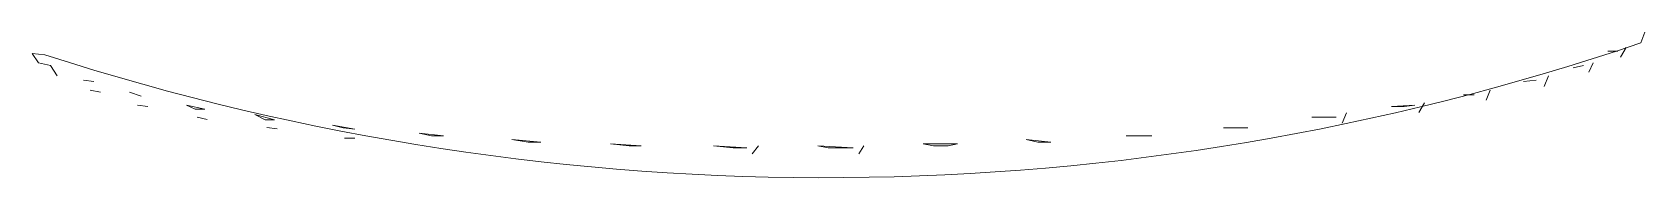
# Model space of a CAD drawing. Header units: metres. Extents: x -30.9 to 24.7, y -10.3 to 6.8.
# Drawn here: x 17.73367 to 17.76393, y -2.34101 to -2.33829 of the extents above; entities that cross this region are included whole.
import ezdxf

# ---------------------------------------------------------------- set-up
doc = ezdxf.new("R2010")
doc.units = ezdxf.units.M
doc.header["$MEASUREMENT"] = 0
doc.layers.add('PDF_Working_Num_Penna__7_Num_Penna__7', color=7, linetype='Continuous', lineweight=18)

msp = doc.modelspace()

# ---------------------------------------------------------------- linework, layer by layer
at = {"layer": 'PDF_Working_Num_Penna__7_Num_Penna__7', "color": 7, "linetype": 'Continuous', "lineweight": 18, "flags": 128}
msp.add_lwpolyline([(17.763929, -2.338286), (17.763853, -2.338487, -0.161111), (17.733907, -2.338709), (17.733668, -2.338686), (17.733788, -2.33886), (17.734011, -2.338907), (17.734136, -2.339104)], format="xyb", dxfattribs=at)
for points in [[(17.76296, -2.33886), (17.762882, -2.339033)], [(17.763234, -2.338638), (17.763425, -2.338638)], [(17.763578, -2.338569), (17.763471, -2.338754)], [(17.76212, -2.339105), (17.762042, -2.339302)], [(17.762586, -2.338953), (17.762778, -2.338906)], [(17.73463, -2.339186), (17.734821, -2.33921)], [(17.734951, -2.339409), (17.734754, -2.339373)], [(17.735494, -2.339409), (17.735715, -2.339481)], [(17.760526, -2.339456), (17.760729, -2.339456)], [(17.761028, -2.339374), (17.760956, -2.339559)], [(17.761652, -2.33921), (17.761891, -2.339186)], [(17.735838, -2.339677), (17.735641, -2.339653)], [(17.736562, -2.339654), (17.736723, -2.339726), (17.736909, -2.339726)], [(17.759178, -2.339677), (17.759417, -2.339677), (17.759614, -2.339653)], [(17.759797, -2.339607), (17.759689, -2.339792)], [(17.736953, -2.339922), (17.736762, -2.339874)], [(17.737846, -2.33983), (17.738037, -2.339925), (17.738216, -2.339925)], [(17.739305, -2.340028), (17.739502, -2.340076), (17.739724, -2.3401)], [(17.757684, -2.339876), (17.757911, -2.339876), (17.758138, -2.339876)], [(17.758332, -2.339794), (17.758248, -2.339991)], [(17.738266, -2.340097), (17.738069, -2.340073)], [(17.739725, -2.340272), (17.739528, -2.340272)], [(17.740928, -2.340179), (17.741161, -2.340227), (17.741388, -2.340227)], [(17.742667, -2.340296), (17.742972, -2.340344), (17.743211, -2.340344)], [(17.75232, -2.340296), (17.752541, -2.340344), (17.752786, -2.340344)], [(17.7542, -2.340226), (17.754445, -2.340226), (17.754678, -2.340226)], [(17.756026, -2.340074), (17.756253, -2.340074), (17.75648, -2.340074)], [(17.744523, -2.340377), (17.744869, -2.340413), (17.745096, -2.340413)], [(17.746455, -2.340413), (17.746825, -2.340449), (17.747076, -2.340449)], [(17.747295, -2.340413), (17.747176, -2.340562)], [(17.74841, -2.340413), (17.748607, -2.340449), (17.748834, -2.340449), (17.749073, -2.340449)], [(17.749273, -2.340413), (17.749178, -2.340562)], [(17.750388, -2.340377), (17.75058, -2.340413), (17.750855, -2.340413), (17.751034, -2.340377)]]:
    msp.add_lwpolyline(points, close=True, dxfattribs=at)

doc.saveas('drawing.dxf')
